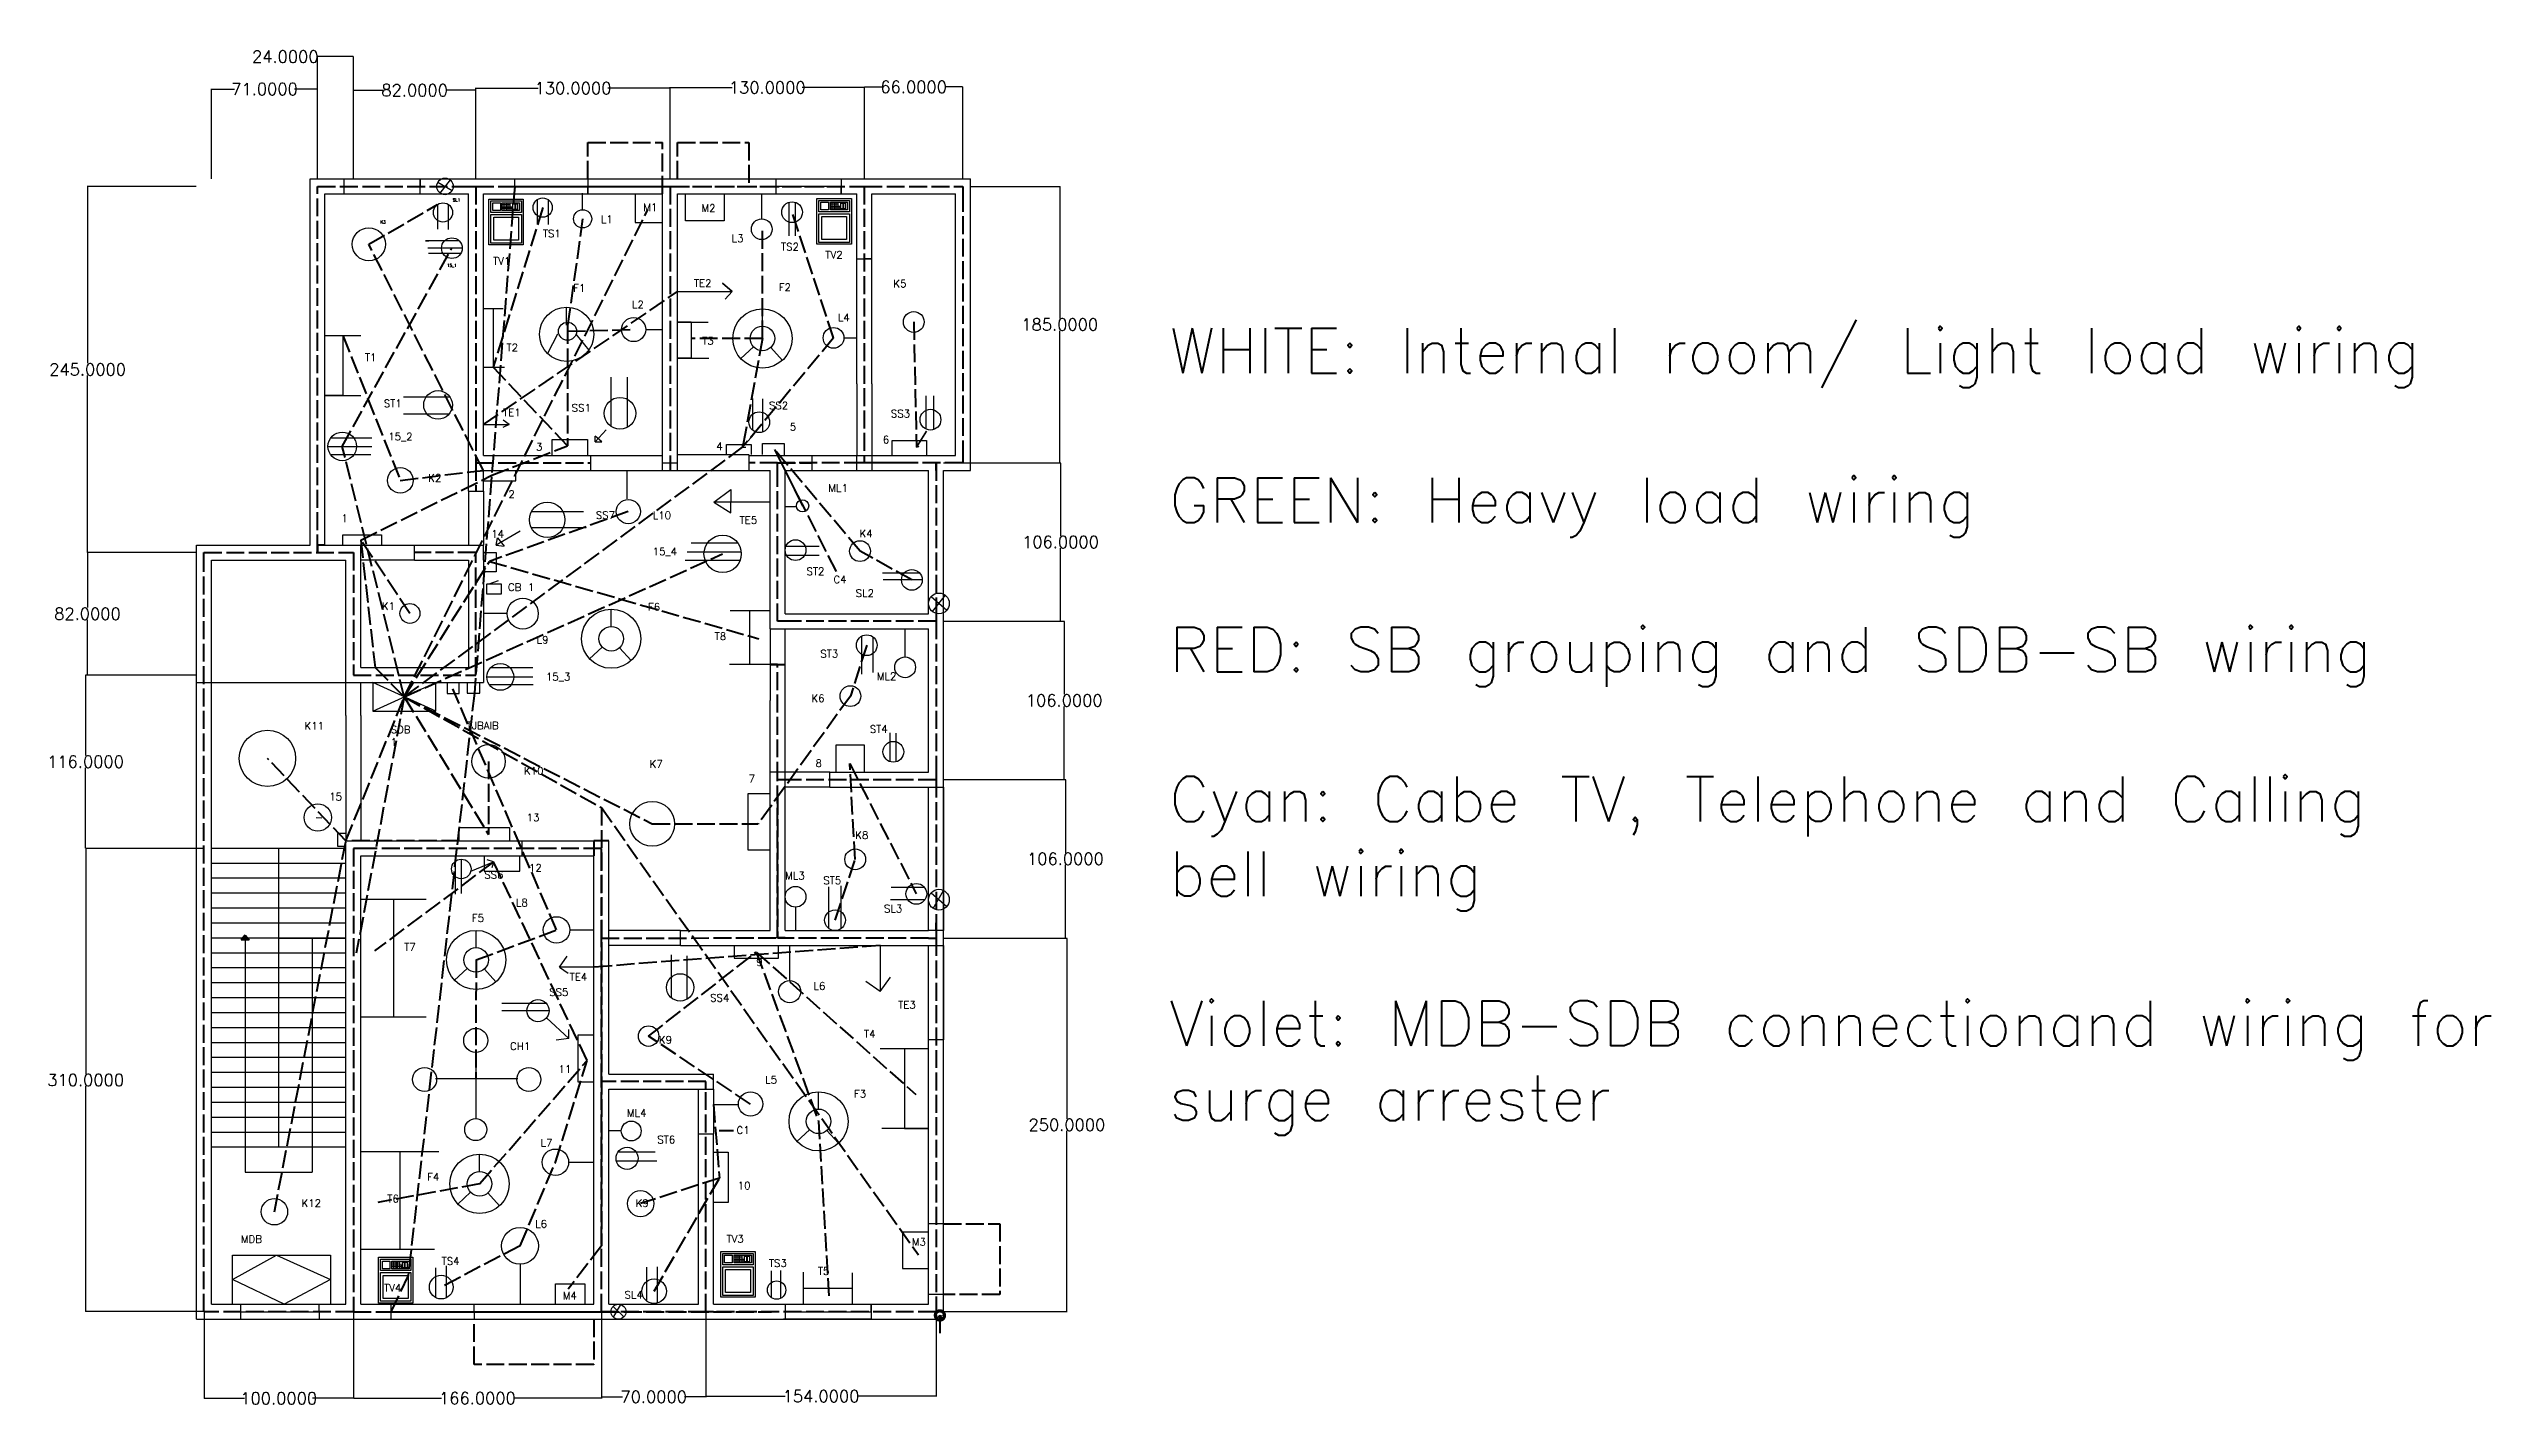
# Model space of a CAD drawing. Header units: inches. Extents: x -55 to 1579, y -35 to 873.
import ezdxf

# ---------------------------------------------------------------- set-up
doc = ezdxf.new("R2010")
doc.units = ezdxf.units.IN
doc.header["$MEASUREMENT"] = 0
doc.linetypes.add('ACAD_ISO02W100', pattern=[15, 12, -3])
doc.styles.get("Standard").update_dxf_attribs({"font": 'txt.shx', "height": 30})
doc.dimstyles.get("Standard").update_dxf_attribs({"dimtxt": 8, "dimasz": 0.18, "dimexe": 0.18, "dimexo": 0.0625, "dimgap": 0.09, "dimtad": 0, "dimtih": 1, "dimtoh": 1, "dimdec": 4, "dimzin": 0, "dimdsep": 46, "dimtxsty": 'Standard', "dimcen": 0.09, "dimadec": 0, "dimazin": 0, "dimtfac": 1, "dimtdec": 4, "dimtofl": 0, "dimtmove": 0, "dimatfit": 3, "dimfxl": 1, "dimtolj": 1, "dimtzin": 0, "dimarcsym": 0})

msp = doc.modelspace()

# ---------------------------------------------------------------- texts
at = {"attachment_point": 1}
for s, insert, char_height, width in [('SL1', (215.11429, 773.21905), 2, 8.0843442), ('M1', (342.56183, 769.77976), 5, 6.5617911), ('M2', (381.42782, 769.27509), 5, 12.1140699), ('K3', (166.59572, 758.42006), 2, 12.8295002), ('TS1', (275.32235, 752.22518), 5, 4.0380217), ('L1', (314.18834, 761.76439), 5, 11.6093206), ('L3', (401.71135, 749.00343), 5, 14.2588157), ('TS2', (434.7107, 743.40405), 5, 7.736398), ('TV2', (464.38915, 738.02447), 5, 8.2262396), ('15_1', (211.1126, 729.35169), 2, 12.3022663), ('TV1', (241.96413, 733.80587), 5, 2.5237647), ('F1', (295.6198, 715.78101), 5, 12.1140745), ('L2', (334.96417, 704.70507), 5, 14.6378393), ('TE2', (376.42253, 719.0328), 5, 8.6834352), ('F2', (433.20457, 716.31541), 5, 14.8858942), ('K5', (509.93568, 718.71903), 5, 19.7312428), ('L4', (472.81292, 695.98066), 5, 4.0315956), ('T2', (250.95652, 675.95817), 5, 8.580802), ('T3', (382.00474, 680.38694), 5, 9.6138059), ('T1', (156.18266, 669.35218), 5, 5.5522834), ('ST1', (168.80148, 638.56784), 5, 13.1235823), ('TE1', (248.67777, 632.51191), 5, 12.1140699), ('SS1', (294.61029, 635.53987), 5, 10.095059), ('SS2', (426.6592, 637.21247), 5, 4.2667239), ('5', (440.62302, 622.86337), 5, 14.1577647), ('SS3', (508.23898, 631.72144), 5, 11.4002728), ('15_2', (171.83, 616.36275), 5, 24.7329029), ('3', (270.75467, 609.44713), 5, 4.5524682), ('4', (391.36175, 609.87162), 5, 3.8788382), ('6', (502.87679, 614.32342), 5, 6.2234357), ('K2', (198.58192, 588.60638), 5, 9.5903098), ('2', (252.24006, 577.78216), 5, 2.0190109), ('ML1', (466.41308, 581.91124), 5, 5.3482048), ('1', (140.49142, 561.68419), 5, 5.5522834), ('SS7', (310.7527, 563.77789), 5, 4.3964677), ('L10', (348.85539, 563.65165), 5, 0.9769918), ('TE5', (406.98641, 560.47488), 5, 3.9079671), ('14', (240.72134, 551.19514), 5, 0.1764368), ('15_4', (348.85539, 539.47337), 5, 9.2814219), ('K4', (487.24293, 551.51645), 5, 7.3185948), ('ST2', (451.77588, 526.18746), 5, 9.5704745), ('CB 1', (251.92275, 515.53196), 5, 21.8220204), ('{\\C1;C4}', (469.78741, 520.78667), 5, 10.1334397), ('SL2', (484.70957, 511.55293), 5, 10.1334397), ('K1', (167.51017, 502.86955), 5, 5.4451078), ('F6', (345.67906, 502.37833), 5, 4.4607897), ('L9', (271.18453, 480.37611), 5, 2.4424795), ('T8', (390.28696, 482.75443), 5, 8.0294224), ('ST3', (461.04871, 471.05586), 5, 9.5515532), ('15_3', (277.38288, 455.66991), 5, 4.3964677), ('ML2', (498.85693, 455.93532), 5, 7.1636614), ('K6', (455.07899, 441.21269), 5, 3.5818284), ('K11', (115.72905, 422.74773), 5, 22.8766446), ('SDB 1', (173.49256, 420.31473), 5, 11.5980551), ('TJBAIB', (224.34557, 422.99072), 5, 9.2274419), ('ST4', (494.13143, 420.64124), 5, 5.721642), ('K10', (262.70836, 392.66286), 5, 3.5686327), ('K7', (346.81728, 397.30126), 5, 10.7058981), ('8', (457.82102, 397.75885), 5, 1.5404396), ('7', (413.0235, 387.40565), 5, 7.1372654), ('15', (132.30317, 375.42007), 5, 2.2270797), ('13', (264.49268, 361.44302), 5, 21.4117915), ('K8', (484.37966, 349.67884), 5, 12.3787911), ('12', (266.05324, 327.828), 5, 9.8494632), ('SS6', (236.08752, 323.11903), 5, 10.9963843), ('ML3', (437.47735, 322.52586), 5, 10.5841446), ('ST5', (463.04517, 319.40483), 5, 11.8378498), ('L8', (257.29816, 304.48538), 5, 6.2015125), ('SL3', (503.66171, 300.46086), 5, 16.232319), ('F5', (227.75592, 294.17357), 5, 8.3902857), ('T7', (182.52136, 274.84296), 5, 6.9311035), ('9', (418.15289, 264.73818), 5, 7.4357229), ('TE4', (293.23115, 254.8323), 5, 6.5663103), ('L6', (456.47546, 248.72569), 5, 17.7313388), ('SS5', (279.55679, 244.57049), 5, 6.2015171), ('SS4', (387.26605, 240.71944), 5, 6.8637424), ('TE3', (513.10135, 236.14445), 5, 5.1478103), ('K9', (352.94733, 212.69759), 5, 12.5835285), ('T4', (490.2222, 216.70071), 5, 10.8675917), ('CH1', (253.35116, 208.38937), 5, 6.8180168), ('11', (285.75831, 193.14377), 5, 5.1071282), ('L5', (424.09777, 185.97525), 5, 7.7369318), ('ML4', (331.57672, 163.76071), 5, 6.3701752), ('F3', (483.54998, 176.61119), 5, 14.252241), ('{\\C1;C1}', (404.90944, 152.31946), 5, 7.7369318), ('L7', (273.80521, 143.70743), 5, 9.8832783), ('ST6', (351.88681, 145.90352), 5, 10.8293038), ('F4', (197.83302, 120.98484), 5, 4.2206782), ('{\\C1;10}', (405.77346, 115.13414), 5, 4.4792748), ('K12', (113.75273, 103.40968), 5, 5.9404614), ('T6', (171.21029, 106.37746), 5, 8.3868212), ('K9', (337.41931, 103.43782), 5, 5.7331628), ('L6', (270.23387, 89.49783), 5, 7.7920159), ('MDB', (73.15958, 79.32219), 5, 9.9007705), ('TV3', (398.21444, 79.51992), 5, 5.9726572), ('M3', (522.29359, 77.47509), 5, 9.3236574), ('TS4', (207.55135, 64.66003), 5, 3.8960103), ('TS3', (426.59967, 63.25515), 5, 5.1762989), ('T5', (459.42579, 58.01407), 5, 8.4955357), ('TV4', (169.04275, 46.75023), 5, 6.0939332), ('M4', (288.65917, 41.47493), 5, 4.5687958), ('SL4', (329.98109, 42.00325), 5, 7.0071969)]:
    msp.add_mtext(s, dxfattribs=dict(at, insert=insert, char_height=char_height, width=width))
at = {"color": 255, "linetype": 'ACAD_ISO02W100', "lineweight": 100, "insert": (694.57195, 686.36982), "char_height": 30, "width": 961.6446241, "attachment_point": 1}
msp.add_mtext('WHITE: Internal room/ Light load wiring\\P\\P{\\C3;GREEN: Heavy load wiring\\P}\\P{\\C1;RED: SB grouping and SDB-SB wiring\\P}\\P{\\C4;Cyan: Cabe TV, Telephone and Calling bell wiring\\P}\\P{\\C202;Violet: MDB-SDB connectionand wiring for surge arrester}', dxfattribs=at)

# ---------------------------------------------------------------- blocks, each defined once
blk = doc.blocks.new('Microwave')
for p, q in [((18, 10), (22, 10)), ((22, 9), (18, 9)), ((18, 8), (22, 8)), ((22, 7), (18, 7)), ((20, 6), (18, 6)), ((19, 7), (19, 11)), ((19, 6), (19, 7)), ((20, 11), (20, 7)), ((20, 7), (20, 6)), ((21, 7), (21, 11))]:
    blk.add_line(p, q)
for points in [[(0, 0), (0, 18), (24, 18), (24, 0)], [(1, 1), (1, 17), (16, 17), (16, 1)], [(2.5, 2.5), (2.5, 15.5), (14.5, 15.5), (14.5, 2.5)], [(17, 1), (17, 17), (23, 17), (23, 1)], [(18, 12), (18, 16), (22, 16), (22, 12)], [(18, 2), (18, 11), (22, 11), (22, 2)], [(18.5, 4.5), (18.5, 5.5), (21.5, 5.5), (21.5, 4.5)], [(18.5, 3), (18.5, 4), (21.5, 4), (21.5, 3)]]:
    blk.add_lwpolyline(points, close=True)
blk = doc.blocks.new('*D36')
at = {"color": 0, "lineweight": -2}
for p, q in [((148.5, 28.2), (148.5, -29.8)), ((314.5, 28.2), (314.5, -29.8)), ((148.7, -29.6), (207.4, -29.6)), ((314.3, -29.6), (255.6, -29.6))]:
    blk.add_line(p, q, dxfattribs=at)
at = {"color": 0, "lineweight": 100}
for points in [[(148.7, -29.6), (148.7, -29.7), (148.5, -29.6)], [(314.3, -29.6), (314.3, -29.7), (314.5, -29.6)]]:
    blk.add_solid(points, dxfattribs=at)
at = {"layer": 'Defpoints', "color": 0, "lineweight": 100}
for p in [(148.5, 28.3), (314.5, 28.3), (148.5, -29.6)]:
    blk.add_point(p, dxfattribs=at)
at = {"color": 0, "lineweight": 100, "insert": (231.5, -29.6), "char_height": 8, "attachment_point": 5}
blk.add_mtext('\\A1;166.0000', dxfattribs=at)
blk = doc.blocks.new('*D37')
at = {"color": 0, "lineweight": -2}
for p, q in [((48.5, 28.2), (48.5, -29.9)), ((148.5, 28.1), (148.5, -29.9)), ((48.7, -29.7), (75.7, -29.7)), ((148.3, -29.7), (121.2, -29.7))]:
    blk.add_line(p, q, dxfattribs=at)
at = {"color": 0, "lineweight": 100}
for points in [[(48.7, -29.6), (48.7, -29.7), (48.5, -29.7)], [(148.3, -29.6), (148.3, -29.7), (148.5, -29.7)]]:
    blk.add_solid(points, dxfattribs=at)
at = {"layer": 'Defpoints', "color": 0, "lineweight": 100}
for p in [(48.5, 28.3), (148.5, 28.2), (48.5, -29.7)]:
    blk.add_point(p, dxfattribs=at)
at = {"color": 0, "lineweight": 100, "insert": (98.5, -29.7), "char_height": 8, "attachment_point": 5}
blk.add_mtext('\\A1;100.0000', dxfattribs=at)
blk = doc.blocks.new('*D38')
at = {"color": 0, "lineweight": -2}
for p, q in [((314.5, 28.1), (314.5, -28.9)), ((384.5, 28.2), (384.5, -28.9)), ((314.7, -28.7), (328.7, -28.7)), ((384.3, -28.7), (370.2, -28.7))]:
    blk.add_line(p, q, dxfattribs=at)
at = {"color": 0, "lineweight": 100}
for points in [[(314.7, -28.7), (314.7, -28.7), (314.5, -28.7)], [(384.3, -28.7), (384.3, -28.7), (384.5, -28.7)]]:
    blk.add_solid(points, dxfattribs=at)
at = {"layer": 'Defpoints', "color": 0, "lineweight": 100}
for p in [(314.5, 28.2), (384.5, 28.3), (384.5, -28.7)]:
    blk.add_point(p, dxfattribs=at)
at = {"color": 0, "lineweight": 100, "insert": (349.5, -28.7), "char_height": 8, "attachment_point": 5}
blk.add_mtext('\\A1;70.0000', dxfattribs=at)
blk = doc.blocks.new('*D39')
at = {"color": 0, "lineweight": -2}
for p, q in [((384.5, 28.1), (384.5, -28.5)), ((538.5, 28.2), (538.5, -28.5)), ((384.7, -28.3), (437.4, -28.3)), ((538.3, -28.3), (485.6, -28.3))]:
    blk.add_line(p, q, dxfattribs=at)
at = {"color": 0, "lineweight": 100}
for points in [[(384.7, -28.3), (384.7, -28.3), (384.5, -28.3)], [(538.3, -28.3), (538.3, -28.3), (538.5, -28.3)]]:
    blk.add_solid(points, dxfattribs=at)
at = {"layer": 'Defpoints', "color": 0, "lineweight": 100}
for p in [(384.5, 28.2), (538.5, 28.3), (384.5, -28.3)]:
    blk.add_point(p, dxfattribs=at)
at = {"color": 0, "lineweight": 100, "insert": (461.5, -28.3), "char_height": 8, "attachment_point": 5}
blk.add_mtext('\\A1;154.0000', dxfattribs=at)
blk = doc.blocks.new('*D40')
at = {"color": 0, "lineweight": -2}
for p, q in [((543.5, 278.3), (626.3, 278.3)), ((626.1, 278.1), (626.1, 157.4)), ((626.1, 28.4), (626.1, 149.2)), ((543.5, 28.3), (626.3, 28.3))]:
    blk.add_line(p, q, dxfattribs=at)
at = {"color": 0, "lineweight": 100}
for points in [[(626.1, 278.1), (626.1, 278.1), (626.1, 278.3)], [(626.1, 28.4), (626.1, 28.4), (626.1, 28.3)]]:
    blk.add_solid(points, dxfattribs=at)
at = {"layer": 'Defpoints', "color": 0, "lineweight": 100}
for p in [(543.5, 278.3), (543.5, 28.3), (626.1, 28.3)]:
    blk.add_point(p, dxfattribs=at)
at = {"color": 0, "lineweight": 100, "insert": (626.1, 153.3), "char_height": 8, "attachment_point": 5}
blk.add_mtext('\\A1;250.0000', dxfattribs=at)
blk = doc.blocks.new('*D41')
at = {"color": 0, "lineweight": -2}
for p, q in [((543.7, 384.3), (625.3, 384.3)), ((625.1, 384.1), (625.1, 335.4)), ((625.1, 278.4), (625.1, 327.2)), ((543.6, 278.3), (625.3, 278.3))]:
    blk.add_line(p, q, dxfattribs=at)
at = {"color": 0, "lineweight": 100}
for points in [[(625.1, 384.1), (625.1, 384.1), (625.1, 384.3)], [(625.1, 278.4), (625.1, 278.4), (625.1, 278.3)]]:
    blk.add_solid(points, dxfattribs=at)
at = {"layer": 'Defpoints', "color": 0, "lineweight": 100}
for p in [(543.6, 384.3), (543.5, 278.3), (625.1, 278.3)]:
    blk.add_point(p, dxfattribs=at)
at = {"color": 0, "lineweight": 100, "insert": (625.1, 331.3), "char_height": 8, "attachment_point": 5}
blk.add_mtext('\\A1;106.0000', dxfattribs=at)
blk = doc.blocks.new('*D42')
at = {"color": 0, "lineweight": -2}
for p, q in [((543.7, 490.3), (624.5, 490.3)), ((624.3, 490.1), (624.3, 441.4)), ((624.3, 384.4), (624.3, 433.2)), ((543.7, 384.3), (624.5, 384.3))]:
    blk.add_line(p, q, dxfattribs=at)
at = {"color": 0, "lineweight": 100}
for points in [[(624.3, 490.1), (624.4, 490.1), (624.3, 490.3)], [(624.3, 384.4), (624.4, 384.4), (624.3, 384.3)]]:
    blk.add_solid(points, dxfattribs=at)
at = {"layer": 'Defpoints', "color": 0, "lineweight": 100}
for p in [(543.7, 490.3), (624.3, 490.3), (543.7, 384.3)]:
    blk.add_point(p, dxfattribs=at)
at = {"color": 0, "lineweight": 100, "insert": (624.3, 437.3), "char_height": 8, "attachment_point": 5}
blk.add_mtext('\\A1;106.0000', dxfattribs=at)
blk = doc.blocks.new('*D43')
at = {"color": 0, "lineweight": -2}
for p, q in [((543.5, 596.3), (622, 596.3)), ((621.8, 596.1), (621.8, 547.4)), ((621.8, 490.4), (621.8, 539.2)), ((543.8, 490.3), (622, 490.3))]:
    blk.add_line(p, q, dxfattribs=at)
at = {"color": 0, "lineweight": 100}
for points in [[(621.8, 596.1), (621.8, 596.1), (621.8, 596.3)], [(621.8, 490.4), (621.8, 490.4), (621.8, 490.3)]]:
    blk.add_solid(points, dxfattribs=at)
at = {"layer": 'Defpoints', "color": 0, "lineweight": 100}
for p in [(543.5, 596.3), (543.7, 490.3), (621.8, 490.3)]:
    blk.add_point(p, dxfattribs=at)
at = {"color": 0, "lineweight": 100, "insert": (621.8, 543.3), "char_height": 8, "attachment_point": 5}
blk.add_mtext('\\A1;106.0000', dxfattribs=at)
blk = doc.blocks.new('*D44')
at = {"color": 0, "lineweight": -2}
for p, q in [((561.5, 781.3), (621.5, 781.3)), ((621.3, 781.1), (621.3, 692.9)), ((621.3, 596.4), (621.3, 684.7)), ((561.5, 596.3), (621.5, 596.3))]:
    blk.add_line(p, q, dxfattribs=at)
at = {"color": 0, "lineweight": 100}
for points in [[(621.2, 781.1), (621.3, 781.1), (621.3, 781.3)], [(621.2, 596.4), (621.3, 596.4), (621.3, 596.3)]]:
    blk.add_solid(points, dxfattribs=at)
at = {"layer": 'Defpoints', "color": 0, "lineweight": 100}
for p in [(561.5, 781.3), (621.3, 781.3), (561.5, 596.3)]:
    blk.add_point(p, dxfattribs=at)
at = {"color": 0, "lineweight": 100, "insert": (621.3, 688.8), "char_height": 8, "attachment_point": 5}
blk.add_mtext('\\A1;185.0000', dxfattribs=at)
blk = doc.blocks.new('*D45')
at = {"color": 0, "lineweight": -2}
for p, q in [((490.5, 786.5), (490.5, 848)), ((490.7, 847.8), (502.1, 847.8)), ((556.3, 847.8), (544.9, 847.8)), ((556.5, 786.3), (556.5, 848))]:
    blk.add_line(p, q, dxfattribs=at)
at = {"color": 0, "lineweight": 100}
for points in [[(490.7, 847.8), (490.7, 847.8), (490.5, 847.8)], [(556.3, 847.8), (556.3, 847.8), (556.5, 847.8)]]:
    blk.add_solid(points, dxfattribs=at)
at = {"layer": 'Defpoints', "color": 0, "lineweight": 100}
for p in [(490.5, 847.8), (490.5, 786.5), (556.5, 786.3)]:
    blk.add_point(p, dxfattribs=at)
at = {"color": 0, "lineweight": 100, "insert": (523.5, 847.8), "char_height": 8, "attachment_point": 5}
blk.add_mtext('\\A1;66.0000', dxfattribs=at)
blk = doc.blocks.new('*D46')
at = {"color": 0, "lineweight": -2}
for p, q in [((360.5, 786.5), (360.5, 847.7)), ((360.7, 847.5), (402.1, 847.5)), ((490.3, 847.5), (448.9, 847.5)), ((490.5, 786.6), (490.5, 847.7))]:
    blk.add_line(p, q, dxfattribs=at)
at = {"color": 0, "lineweight": 100}
for points in [[(360.7, 847.5), (360.7, 847.5), (360.5, 847.5)], [(490.3, 847.5), (490.3, 847.5), (490.5, 847.5)]]:
    blk.add_solid(points, dxfattribs=at)
at = {"layer": 'Defpoints', "color": 0, "lineweight": 100}
for p in [(360.5, 847.5), (360.5, 786.4), (490.5, 786.5)]:
    blk.add_point(p, dxfattribs=at)
at = {"color": 0, "lineweight": 100, "insert": (425.5, 847.5), "char_height": 8, "attachment_point": 5}
blk.add_mtext('\\A1;130.0000', dxfattribs=at)
blk = doc.blocks.new('*D47')
at = {"color": 0, "lineweight": -2}
for p, q in [((230.5, 786.5), (230.5, 847.2)), ((230.7, 847), (272.1, 847)), ((360.3, 847), (318.9, 847)), ((360.5, 786.5), (360.5, 847.2))]:
    blk.add_line(p, q, dxfattribs=at)
at = {"color": 0, "lineweight": 100}
for points in [[(230.7, 847.1), (230.7, 847), (230.5, 847)], [(360.3, 847.1), (360.3, 847), (360.5, 847)]]:
    blk.add_solid(points, dxfattribs=at)
at = {"layer": 'Defpoints', "color": 0, "lineweight": 100}
for p in [(230.5, 847), (230.5, 786.5), (360.5, 786.5)]:
    blk.add_point(p, dxfattribs=at)
at = {"color": 0, "lineweight": 100, "insert": (295.5, 847), "char_height": 8, "attachment_point": 5}
blk.add_mtext('\\A1;130.0000', dxfattribs=at)
blk = doc.blocks.new('*D48')
at = {"color": 0, "lineweight": -2}
for p, q in [((148.5, 786.3), (148.5, 845.8)), ((148.7, 845.6), (168.1, 845.6)), ((230.3, 845.6), (210.9, 845.6)), ((230.5, 786.6), (230.5, 845.8))]:
    blk.add_line(p, q, dxfattribs=at)
at = {"color": 0, "lineweight": 100}
for points in [[(148.7, 845.6), (148.7, 845.6), (148.5, 845.6)], [(230.3, 845.6), (230.3, 845.6), (230.5, 845.6)]]:
    blk.add_solid(points, dxfattribs=at)
at = {"layer": 'Defpoints', "color": 0, "lineweight": 100}
for p in [(230.5, 845.6), (148.5, 786.3), (230.5, 786.5)]:
    blk.add_point(p, dxfattribs=at)
at = {"color": 0, "lineweight": 100, "insert": (189.5, 845.6), "char_height": 8, "attachment_point": 5}
blk.add_mtext('\\A1;82.0000', dxfattribs=at)
blk = doc.blocks.new('*D49')
at = {"color": 0, "lineweight": -2}
for p, q in [((48.4, 338.3), (-30.9, 338.3)), ((-30.7, 338.1), (-30.7, 187.4)), ((-30.7, 28.4), (-30.7, 179.2)), ((48.4, 28.3), (-30.9, 28.3))]:
    blk.add_line(p, q, dxfattribs=at)
at = {"color": 0, "lineweight": 100}
for points in [[(-30.7, 338.1), (-30.6, 338.1), (-30.7, 338.3)], [(-30.7, 28.4), (-30.6, 28.4), (-30.7, 28.3)]]:
    blk.add_solid(points, dxfattribs=at)
at = {"layer": 'Defpoints', "color": 0, "lineweight": 100}
for p in [(-30.7, 338.3), (48.5, 338.3), (48.5, 28.3)]:
    blk.add_point(p, dxfattribs=at)
at = {"color": 0, "lineweight": 100, "insert": (-30.7, 183.3), "char_height": 8, "attachment_point": 5}
blk.add_mtext('\\A1;310.0000', dxfattribs=at)
blk = doc.blocks.new('*D50')
at = {"color": 0, "lineweight": -2}
for p, q in [((43.4, 454.3), (-30.9, 454.3)), ((-30.8, 454.1), (-30.8, 400.4)), ((-30.8, 338.4), (-30.8, 392.2)), ((43.4, 338.3), (-30.9, 338.3))]:
    blk.add_line(p, q, dxfattribs=at)
at = {"color": 0, "lineweight": 100}
for points in [[(-30.8, 454.1), (-30.7, 454.1), (-30.8, 454.3)], [(-30.8, 338.4), (-30.7, 338.4), (-30.8, 338.3)]]:
    blk.add_solid(points, dxfattribs=at)
at = {"layer": 'Defpoints', "color": 0, "lineweight": 100}
for p in [(-30.8, 454.3), (43.5, 454.3), (43.5, 338.3)]:
    blk.add_point(p, dxfattribs=at)
at = {"color": 0, "lineweight": 100, "insert": (-30.8, 396.3), "char_height": 8, "attachment_point": 5}
blk.add_mtext('\\A1;116.0000', dxfattribs=at)
blk = doc.blocks.new('*D51')
at = {"color": 0, "lineweight": -2}
for p, q in [((43.4, 536.3), (-29.7, 536.3)), ((-29.5, 536.1), (-29.5, 499.4)), ((-29.5, 454.4), (-29.5, 491.2)), ((43.4, 454.3), (-29.7, 454.3))]:
    blk.add_line(p, q, dxfattribs=at)
at = {"color": 0, "lineweight": 100}
for points in [[(-29.6, 536.1), (-29.5, 536.1), (-29.5, 536.3)], [(-29.6, 454.4), (-29.5, 454.4), (-29.5, 454.3)]]:
    blk.add_solid(points, dxfattribs=at)
at = {"layer": 'Defpoints', "color": 0, "lineweight": 100}
for p in [(-29.5, 536.3), (43.4, 536.3), (43.4, 454.3)]:
    blk.add_point(p, dxfattribs=at)
at = {"color": 0, "lineweight": 100, "insert": (-29.5, 495.3), "char_height": 8, "attachment_point": 5}
blk.add_mtext('\\A1;82.0000', dxfattribs=at)
blk = doc.blocks.new('*D52')
at = {"color": 0, "lineweight": -2}
for p, q in [((43.3, 781.3), (-29.6, 781.3)), ((-29.4, 781.1), (-29.4, 662.9)), ((-29.4, 536.4), (-29.4, 654.7)), ((43.3, 536.3), (-29.6, 536.3))]:
    blk.add_line(p, q, dxfattribs=at)
at = {"color": 0, "lineweight": 100}
for points in [[(-29.5, 781.1), (-29.4, 781.1), (-29.4, 781.3)], [(-29.5, 536.4), (-29.4, 536.4), (-29.4, 536.3)]]:
    blk.add_solid(points, dxfattribs=at)
at = {"layer": 'Defpoints', "color": 0, "lineweight": 100}
for p in [(-29.4, 781.3), (43.4, 781.3), (43.4, 536.3)]:
    blk.add_point(p, dxfattribs=at)
at = {"color": 0, "lineweight": 100, "insert": (-29.4, 658.8), "char_height": 8, "attachment_point": 5}
blk.add_mtext('\\A1;245.0000', dxfattribs=at)
blk = doc.blocks.new('*D53')
at = {"color": 0, "lineweight": -2}
for p, q in [((53.5, 786.3), (53.5, 846.6)), ((53.7, 846.4), (68.9, 846.4)), ((124.3, 846.4), (109.1, 846.4)), ((124.5, 786.3), (124.5, 846.6))]:
    blk.add_line(p, q, dxfattribs=at)
at = {"color": 0, "lineweight": 100}
for points in [[(53.7, 846.4), (53.7, 846.4), (53.5, 846.4)], [(124.3, 846.4), (124.3, 846.4), (124.5, 846.4)]]:
    blk.add_solid(points, dxfattribs=at)
at = {"layer": 'Defpoints', "color": 0, "lineweight": 100}
for p in [(53.5, 846.4), (53.5, 786.3), (124.5, 786.3)]:
    blk.add_point(p, dxfattribs=at)
at = {"color": 0, "lineweight": 100, "insert": (89, 846.4), "char_height": 8, "attachment_point": 5}
blk.add_mtext('\\A1;71.0000', dxfattribs=at)
blk = doc.blocks.new('*D54')
at = {"color": 0, "lineweight": -2}
for p, q in [((124.5, 868.1), (124.3, 868.1)), ((124.5, 786.4), (124.5, 868.2)), ((148.3, 868.1), (124.7, 868.1)), ((148.5, 786.4), (148.5, 868.2))]:
    blk.add_line(p, q, dxfattribs=at)
at = {"color": 0, "lineweight": 100}
for points in [[(124.7, 868.1), (124.7, 868), (124.5, 868.1)], [(148.3, 868.1), (148.3, 868), (148.5, 868.1)]]:
    blk.add_solid(points, dxfattribs=at)
at = {"layer": 'Defpoints', "color": 0, "lineweight": 100}
for p in [(124.5, 868.1), (124.5, 786.3), (148.5, 786.3)]:
    blk.add_point(p, dxfattribs=at)
at = {"color": 0, "lineweight": 100, "insert": (102.9, 868.1), "char_height": 8, "attachment_point": 5}
blk.add_mtext('\\A1;24.0000', dxfattribs=at)

# ---------------------------------------------------------------- dimensions: what is measured, and where the dimension line sits
at = {"lineweight": 100}
for base, p1, p2, picture, middle in [((124.47735, 868.05443), (148.47735, 786.32918), (124.47735, 786.32918), '*D54', (102.87401, 868.05443)), ((53.47735, 846.3835), (124.47735, 786.26668), (53.47735, 786.26668), '*D53', (88.97735, 846.3835)), ((230.47735, 845.59644), (148.47735, 786.26668), (230.47735, 786.51668), '*D48', (189.47735, 845.59644)), ((230.47735, 847.02222), (360.47735, 786.45418), (230.47735, 786.45418), '*D47', (295.47735, 847.02222)), ((360.47735, 847.48997), (490.47735, 786.51668), (360.47735, 786.39168), '*D46', (425.47735, 847.48997)), ((490.47735, 847.81489), (556.47735, 786.26668), (490.47735, 786.45418), '*D45', (523.47735, 847.81489)), ((48.47735, -29.67573), (148.47735, 28.20418), (48.47735, 28.26668), '*D37', (98.47735, -29.67573)), ((148.47735, -29.64792), (314.47735, 28.26668), (148.47735, 28.26668), '*D36', (231.47735, -29.64792)), ((384.47735, -28.69155), (314.47735, 28.20418), (384.47735, 28.26668), '*D38', (349.47735, -28.69155)), ((384.47735, -28.30494), (538.47735, 28.26668), (384.47735, 28.20418), '*D39', (461.47735, -28.30494))]:
    dim = msp.add_linear_dim(base=base, p1=p1, p2=p2, dimstyle='Standard', dxfattribs=at)
    dim.commit()
    dim.dimension.update_dxf_attribs({"geometry": picture, "text_midpoint": middle})
for base, p1, p2, picture, middle in [((-29.4467, 781.26668), (43.35235, 536.26668), (43.35235, 781.26668), '*D52', (-29.4467, 658.76668)), ((621.27235, 781.26668), (561.47735, 596.26668), (561.47735, 781.26668), '*D44', (621.27235, 688.76668)), ((621.80231, 490.26668), (543.47735, 596.26668), (543.72735, 490.26668), '*D43', (621.80231, 543.26668)), ((-29.54656, 536.26668), (43.41485, 454.26668), (43.41485, 536.26668), '*D51', (-29.54656, 495.26668)), ((624.33243, 490.26668), (543.66485, 384.26668), (543.66485, 490.26668), '*D42', (624.33243, 437.26668)), ((-30.76034, 454.26668), (43.47735, 338.26668), (43.47735, 454.26668), '*D50', (-30.76034, 396.26668)), ((625.09246, 278.26668), (543.60235, 384.26668), (543.53985, 278.26668), '*D41', (625.09246, 331.26668)), ((-30.67046, 338.26668), (48.47735, 28.26668), (48.47735, 338.26668), '*D49', (-30.67046, 183.26668)), ((626.09696, 28.26668), (543.47735, 278.26668), (543.47735, 28.26668), '*D40', (626.09696, 153.26668))]:
    dim = msp.add_linear_dim(base=base, p1=p1, p2=p2, angle=90, dimstyle='Standard', dxfattribs=at)
    dim.commit()
    dim.dimension.update_dxf_attribs({"geometry": picture, "text_midpoint": middle})

# ---------------------------------------------------------------- linework, layer by layer
at = {"linetype": 'ACAD_ISO02W100', "lineweight": 100}
for p, q in [((305.45305, 786.26668), (305.45305, 810.65732)), ((305.45305, 810.65732), (355.47735, 810.65732)), ((355.47735, 776.26668), (355.47735, 810.65732)), ((365.47735, 786.26668), (365.47735, 810.65732)), ((365.47735, 810.65732), (413.14971, 810.65732)), ((413.14971, 810.65732), (413.14971, 781.26668)), ((124.47735, 776.26668), (124.47735, 781.26668)), ((124.47735, 781.26668), (225.47735, 781.26668)), ((124.47735, 781.26668), (148.47735, 781.26668)), ((124.47735, 536.26668), (124.47735, 776.26668)), ((158.83172, 742.52805), (204.79868, 769.14875)), ((225.47735, 781.26668), (230.47735, 781.26668)), ((230.47735, 781.26668), (230.47735, 601.26668)), ((230.47735, 781.26668), (355.47735, 781.26668)), ((355.47735, 781.26668), (360.47735, 781.26668)), ((360.47735, 781.26668), (360.47735, 591.26668)), ((360.47735, 781.26668), (485.47735, 781.26668)), ((485.47735, 781.26668), (490.47735, 781.26668)), ((490.47735, 781.26668), (490.47735, 596.26668)), ((490.47735, 781.26668), (551.47735, 781.26668)), ((551.47735, 781.26668), (556.47735, 781.26668)), ((556.47735, 781.26668), (556.47735, 776.26668)), ((556.47735, 776.26668), (556.47735, 601.26668)), ((275.20442, 767.08237), (242.07756, 660.26827)), ((301.95161, 759.56415), (291.81145, 687.87199)), ((422.29186, 679.5192), (422.29186, 752.5856)), ((469.86094, 679.89403), (442.11313, 763.98884)), ((235.47735, 591.26668), (158.83172, 742.52805)), ((291.81145, 687.87199), (291.81145, 607.64722)), ((523.56428, 690.54569), (525.43572, 606.76294)), ((141.44471, 681.49383), (179.90605, 584.56909)), ((291.81145, 684.36709), (336.06801, 685.45945)), ((422.29186, 679.5192), (374.5618, 679.5192)), ((469.86094, 679.89403), (409.04525, 606.72145)), ((422.29186, 679.5192), (409.04525, 606.72145)), ((242.07756, 660.26827), (291.81145, 607.64722)), ((487.59303, 537.21958), (430.35364, 605.20235)), ((430.35364, 605.20235), (449.17173, 567.50406)), ((179.90605, 584.56909), (235.47735, 591.26668)), ((230.47735, 601.26668), (230.47735, 596.26668)), ((230.47735, 596.26668), (307.47735, 596.26668)), ((230.47735, 596.26668), (230.47735, 577.26668)), ((432.47735, 596.26668), (413.47735, 596.26668)), ((432.47735, 591.26668), (432.47735, 596.26668)), ((432.47735, 596.26668), (455.47735, 596.26668)), ((432.47735, 490.26668), (432.47735, 591.26668)), ((556.47735, 596.26668), (485.47735, 596.26668)), ((538.47735, 591.26668), (538.47735, 596.26668)), ((538.47735, 596.26668), (538.47735, 495.26668)), ((556.47735, 601.26668), (556.47735, 596.26668)), ((332.4958, 563.65165), (239.53871, 530.37265)), ((129.47735, 541.26668), (124.47735, 541.26668)), ((124.47735, 541.26668), (124.47735, 536.26668)), ((186.34035, 495.51323), (153.47735, 544.61049)), ((153.47735, 541.26668), (153.47735, 541.26668)), ((153.47735, 541.26668), (153.47735, 541.26668)), ((48.47735, 531.26668), (48.47735, 536.26668)), ((48.47735, 536.26668), (143.47735, 536.26668)), ((48.47735, 28.26668), (48.47735, 531.26668)), ((143.47735, 536.26668), (148.47735, 536.26668)), ((148.47735, 536.26668), (148.47735, 459.26668)), ((230.47735, 536.26668), (189.47735, 536.26668)), ((230.47735, 531.26668), (230.47735, 536.26668)), ((230.47735, 454.26668), (230.47735, 531.26668)), ((239.53871, 530.37265), (419.80831, 478.58721)), ((522.29735, 517.9429), (487.59303, 537.21958)), ((538.47735, 495.26668), (538.47735, 490.26668)), ((437.47735, 490.26668), (432.47735, 490.26668)), ((538.47735, 490.26668), (437.47735, 490.26668)), ((492.09174, 474.24912), (481.1663, 440.19366)), ((538.47735, 490.26668), (538.47735, 389.26668)), ((148.47735, 459.26668), (148.47735, 454.26668)), ((432.47735, 461.26668), (427.47735, 461.26668)), ((427.47735, 461.26668), (437.47735, 461.26668)), ((432.47735, 384.26668), (432.47735, 461.26668)), ((432.47735, 461.26668), (432.47735, 461.26668)), ((148.47735, 454.26668), (225.47735, 454.26668)), ((225.47735, 454.26668), (230.47735, 454.26668)), ((481.1663, 440.19366), (419.41803, 354.71052)), ((143.47735, 343.26668), (90.97039, 398.54209)), ((238.9928, 396.51703), (238.9928, 347.50505)), ((484.37966, 330.95919), (480.73311, 395.12424)), ((480.73311, 395.12424), (525.27116, 307.86646)), ((437.47735, 384.26668), (432.47735, 384.26668)), ((432.47735, 278.37794), (432.47735, 384.26668)), ((538.47735, 384.26668), (437.47735, 384.26668)), ((538.47735, 389.26668), (538.47735, 384.26668)), ((538.47735, 384.26668), (538.47735, 283.37794)), ((348.52823, 354.71052), (419.41803, 354.71052)), ((95.60132, 95.16054), (143.47735, 343.26668)), ((153.47735, 338.26668), (148.47735, 338.26668)), ((148.47735, 338.26668), (148.47735, 33.26668)), ((314.47735, 338.26668), (153.47735, 338.26668)), ((242.34157, 329.28692), (162.58632, 269.66353)), ((314.47735, 333.26668), (314.47735, 338.26668)), ((314.47735, 278.26668), (314.47735, 333.26668)), ((470.88354, 290.21737), (484.37966, 330.95919)), ((230.61435, 263.64581), (284.49376, 283.70255)), ((314.47735, 278.26668), (432.47735, 278.37794)), ((314.47735, 182.26668), (314.47735, 278.26668)), ((437.47735, 278.37794), (432.47735, 278.37794)), ((533.47735, 278.26668), (432.47735, 278.26668)), ((538.47735, 283.37794), (538.47735, 288.37794)), ((538.47735, 283.37794), (538.47735, 278.37794)), ((538.47735, 278.37794), (538.47735, 33.26668)), ((230.61435, 263.64581), (230.37434, 184.35058)), ((346.08358, 212.69759), (418.15289, 268.95243)), ((418.15289, 268.95243), (459.86964, 155.62998)), ((418.15289, 268.95243), (524.96718, 173.54029)), ((414.32481, 167.24714), (346.08358, 212.69759)), ((232.95803, 113.82181), (304.87245, 196.33361)), ((283.68849, 128.27191), (304.87245, 196.33361)), ((319.47735, 182.26668), (314.47735, 182.26668)), ((314.47735, 28.26668), (314.47735, 182.26668)), ((384.47735, 182.26668), (319.47735, 182.26668)), ((384.47735, 177.26668), (384.47735, 182.26668)), ((384.47735, 28.26668), (384.47735, 177.26668)), ((459.86964, 155.62998), (466.67456, 38.93256)), ((260.03191, 72.30542), (283.68849, 128.27191)), ((393.54978, 117.68895), (340.75363, 100.58276)), ((349.76143, 41.94058), (393.54978, 117.68895)), ((232.95803, 113.82181), (164.86408, 101.37746)), ((543.47735, 87.13632), (581.19516, 87.13632)), ((581.19516, 87.13632), (581.19516, 39.81265)), ((260.03191, 72.30542), (207.27584, 44.72592)), ((148.47735, 33.26668), (148.47735, 28.26668)), ((538.47735, 33.26668), (538.47735, 28.26668)), ((581.19516, 39.81265), (543.47735, 39.81265)), ((53.47735, 28.26668), (48.47735, 28.26668)), ((148.47735, 28.26668), (53.47735, 28.26668)), ((148.47735, 28.26668), (314.47735, 28.26668)), ((229.38528, -7.00033), (229.38528, 23.26668)), ((309.47735, 23.26668), (309.47735, -7.00033)), ((319.47735, 28.26668), (314.47735, 28.26668)), ((384.47735, 28.26668), (319.47735, 28.26668)), ((389.47735, 28.26668), (384.47735, 28.26668)), ((538.47735, 28.26668), (389.47735, 28.26668)), ((309.47735, -7.00033), (229.38528, -7.00033))]:
    msp.add_line(p, q, dxfattribs=at)
for p, q in [((119.47735, 786.26668), (543.47735, 786.26668)), ((119.47735, 541.26668), (119.47735, 786.26668)), ((142.05068, 786.26668), (142.05068, 776.26668)), ((193.13789, 776.26668), (193.13789, 786.26668)), ((193.13789, 786.26668), (193.13789, 781.26668)), ((213.17846, 785.6818), (206.4451, 776.85156)), ((256.49448, 776.26668), (256.49448, 786.26668)), ((256.49448, 786.26668), (305.45305, 786.26668)), ((305.45305, 786.26668), (305.45305, 776.26668)), ((431.5828, 776.26668), (431.5828, 786.26668)), ((431.5828, 786.26668), (475.06775, 786.26668)), ((475.06775, 786.26668), (475.06775, 776.26668)), ((543.47735, 786.26668), (561.47735, 786.26668)), ((561.47735, 591.26668), (561.47735, 786.26668)), ((119.47735, 541.26668), (119.47735, 776.26668)), ((129.47735, 776.26668), (225.47735, 776.26668)), ((129.47735, 541.26668), (129.47735, 776.26668)), ((142.05068, 776.26668), (193.13789, 776.26668)), ((204.79868, 769.14875), (204.79868, 752.67445)), ((204.97882, 783.99987), (214.64474, 778.53348)), ((212.02483, 769.20357), (212.02483, 752.49886)), ((225.47735, 577.26668), (225.47735, 776.26668)), ((235.47735, 776.26668), (355.47735, 776.26668)), ((235.47735, 601.26668), (235.47735, 776.26668)), ((305.45305, 781.26668), (256.49448, 781.26668)), ((271.55092, 772.38379), (271.55092, 755.90949)), ((278.77707, 772.43861), (278.77707, 755.73389)), ((301.95161, 765.62009), (301.95161, 776.64896)), ((305.45305, 776.26668), (305.45305, 781.26668)), ((337.00955, 776.26668), (337.00955, 757.16323)), ((355.47735, 591.26668), (355.47735, 776.26668)), ((365.47735, 776.26668), (485.47735, 776.26668)), ((365.47735, 591.26668), (365.47735, 776.26668)), ((370.82801, 758.17255), (370.82801, 776.26668)), ((370.82801, 776.26668), (370.82801, 776.26668)), ((396.57041, 776.26668), (396.57041, 758.17255)), ((421.82266, 759.53629), (421.82266, 776.26668)), ((475.06775, 781.26668), (431.5828, 781.26668)), ((439.88781, 770.57368), (439.88781, 748.17909)), ((444.25357, 770.60175), (444.25357, 748.17909)), ((475.06775, 776.26668), (475.06775, 781.26668)), ((485.47735, 649.26668), (485.47735, 776.26668)), ((495.47735, 776.26668), (543.47735, 776.26668)), ((495.47735, 649.26668), (495.47735, 776.26668)), ((543.47735, 776.26668), (551.47735, 776.26668)), ((551.47735, 601.26668), (551.47735, 776.26668)), ((337.00955, 757.16323), (355.47735, 757.16323)), ((396.57041, 758.17255), (370.82801, 758.17255)), ((219.27434, 744.88943), (196.6609, 744.88943)), ((196.6609, 744.88943), (198.94561, 744.88943)), ((221.34731, 739.94382), (198.41837, 739.94382)), ((220.35119, 736.36251), (198.76986, 736.36251)), ((485.47735, 732.79841), (495.47735, 732.79841)), ((495.47735, 732.79841), (490.47735, 732.79841)), ((365.47735, 710.98198), (402.01451, 710.98198)), ((402.01451, 710.98198), (395.65015, 716.55226)), ((395.65015, 716.55226), (402.01451, 710.98198)), ((402.01451, 710.98198), (397.42367, 705.73668)), ((235.47735, 699.63185), (248.67777, 699.63185)), ((242.07756, 699.63185), (242.07756, 660.26827)), ((291.1796, 688.43065), (291.1796, 700.54583)), ((374.5618, 690.39051), (365.47735, 690.39051)), ((365.47735, 690.39051), (386.03634, 690.39051)), ((374.5618, 690.39051), (374.5618, 666.43396)), ((422.29186, 687.74608), (422.29186, 699.32221)), ((129.47735, 681.49383), (153.41208, 681.49383)), ((141.44471, 681.49383), (141.44471, 641.30185)), ((285.19652, 682.31808), (278.40237, 669.47034)), ((297.30839, 682.31808), (306.03981, 671.75761)), ((344.14259, 685.45945), (355.47735, 685.45945)), ((416.27704, 673.9064), (407.81354, 666.00857)), ((427.82641, 673.4323), (435.61413, 664.86737)), ((476.81163, 679.89403), (485.47735, 679.89403)), ((235.47735, 660.26827), (249.68727, 660.26827)), ((374.5618, 666.43396), (365.47735, 666.43396)), ((365.47735, 666.43396), (386.34646, 666.43396)), ((141.44471, 641.30185), (129.47735, 641.30185)), ((129.47735, 641.30185), (153.41208, 641.30185)), ((213.19441, 640.24354), (181.92507, 640.24354)), ((320.95445, 620.72077), (320.95445, 653.70768)), ((332.062, 620.22012), (332.062, 653.70768)), ((415.75607, 618.08625), (415.75607, 639.34544)), ((422.59071, 616.96909), (422.59071, 639.15153)), ((485.47735, 649.26668), (485.47735, 601.26668)), ((495.47735, 649.26668), (495.47735, 591.26668)), ((531.7851, 618.86315), (531.7851, 641.14088)), ((537.1151, 618.61826), (537.1151, 641.14088)), ((212.39024, 628.75603), (181.92507, 628.75603)), ((235.47735, 621.91402), (252.71579, 621.91402)), ((252.71579, 621.91402), (248.51977, 619.94432)), ((252.71579, 621.91402), (248.67777, 624.87819)), ((131.4515, 607.27885), (160.72544, 607.27885)), ((133.42281, 613.10275), (160.72544, 613.10275)), ((281.48671, 601.26668), (281.48671, 611.8208)), ((281.48671, 611.8208), (305.21011, 611.8208)), ((305.21011, 611.8208), (305.21011, 601.26668)), ((310.23693, 610.34944), (317.72541, 618.47831)), ((310.23693, 610.34944), (310.23693, 614.19996)), ((314.73002, 610.34944), (310.23693, 614.19996)), ((310.23693, 610.34944), (314.73002, 610.34944)), ((398.13927, 601.91153), (398.13927, 608.65917)), ((398.13927, 608.65917), (414.69983, 608.65917)), ((416.53608, 615.15896), (409.04525, 606.72145)), ((409.04525, 606.72145), (409.04525, 608.65917)), ((409.04525, 608.65917), (409.04525, 606.72145)), ((409.04525, 606.72145), (409.98583, 607.7809)), ((409.98583, 607.7809), (409.04525, 606.72145)), ((409.04525, 606.72145), (411.13131, 606.72145)), ((414.69983, 608.65917), (414.69983, 601.91153)), ((422.42809, 601.91153), (422.42809, 609.21109)), ((422.42809, 609.21109), (436.78057, 609.21109)), ((436.78057, 609.21109), (436.78057, 601.26668)), ((509.10023, 601.26668), (509.10023, 611.21227)), ((509.10023, 611.21227), (532.04914, 611.21227)), ((525.43572, 606.76294), (532.01528, 617.44695)), ((532.01528, 617.44695), (525.43572, 606.76294)), ((525.43572, 606.76294), (525.43572, 608.11594)), ((525.43572, 606.76294), (525.86835, 607.46545)), ((525.43572, 606.76294), (526.92895, 607.2295)), ((526.92895, 607.2295), (525.43572, 606.76294)), ((532.04914, 611.21227), (532.04914, 601.26668)), ((133.22747, 601.97206), (160.10328, 601.97206)), ((235.47735, 601.26668), (307.47735, 601.26668)), ((235.47735, 591.26668), (307.47735, 591.26668)), ((235.47735, 577.26668), (235.47735, 591.26668)), ((257.28759, 584.26668), (257.28759, 591.26668)), ((307.47735, 591.26668), (307.47735, 601.26668)), ((307.47735, 601.26668), (355.47735, 601.26668)), ((307.47735, 591.26668), (355.47735, 591.26668)), ((331.47735, 591.26668), (331.47735, 572.23089)), ((355.47735, 591.26668), (365.47735, 591.26668)), ((365.47735, 601.91153), (413.47735, 601.91153)), ((365.47735, 591.26668), (413.47735, 591.26668)), ((413.47735, 601.26668), (455.47735, 601.26668)), ((413.47735, 591.26668), (413.47735, 601.26668)), ((413.47735, 591.26668), (427.47735, 591.26668)), ((427.47735, 485.26668), (427.47735, 591.26668)), ((437.47735, 591.26668), (455.47735, 591.26668)), ((437.47735, 495.26668), (437.47735, 591.26668)), ((455.47735, 591.26668), (455.47735, 601.26668)), ((455.47735, 601.26668), (485.47735, 601.26668)), ((455.47735, 591.26668), (490.47735, 591.26668)), ((485.47735, 601.26668), (495.47735, 601.26668)), ((485.47735, 591.26668), (485.47735, 601.26668)), ((485.47735, 591.26668), (533.47735, 591.26668)), ((495.47735, 601.26668), (551.47735, 601.26668)), ((533.47735, 495.26668), (533.47735, 591.26668)), ((543.47735, 591.26668), (551.47735, 591.26668)), ((543.47735, 343.26668), (543.47735, 591.26668)), ((551.47735, 591.26668), (561.47735, 591.26668)), ((225.47735, 577.26668), (235.47735, 577.26668)), ((225.47735, 577.26668), (225.47735, 541.26668)), ((235.47735, 584.26668), (257.28759, 584.26668)), ((235.47735, 577.26668), (235.47735, 541.26668)), ((389.83699, 570.00053), (401.12446, 578.54594)), ((401.12446, 578.54594), (401.12446, 570.00053)), ((267.80351, 563.77789), (302.57752, 563.77789)), ((427.47735, 570.00053), (389.83699, 570.00053)), ((389.83699, 570.00053), (401.12446, 562.91691)), ((401.12446, 562.91691), (401.12446, 570.00053)), ((445.17857, 566.9248), (437.47735, 566.9248)), ((43.47735, 541.26668), (119.47735, 541.26668)), ((43.47735, 23.26668), (43.47735, 541.26668)), ((129.47735, 541.26668), (153.47735, 541.26668)), ((141.47735, 541.26668), (141.47735, 548.05834)), ((141.47735, 548.05834), (167.24333, 548.05834)), ((153.47735, 459.26668), (153.47735, 541.26668)), ((153.47735, 541.26668), (189.47735, 541.26668)), ((153.47735, 531.26668), (153.47735, 541.26668)), ((167.24333, 548.05834), (167.24333, 541.26668)), ((189.47735, 541.26668), (235.47735, 541.26668)), ((189.47735, 531.26668), (189.47735, 541.26668)), ((235.47735, 531.26668), (235.47735, 541.26668)), ((260.16815, 550.47157), (244.16401, 541.26668)), ((244.16401, 541.26668), (244.90229, 545.99892)), ((244.16401, 541.26668), (244.16401, 541.26668)), ((244.16401, 541.26668), (249.51062, 540.43255)), ((244.90229, 545.99892), (249.51062, 540.43255)), ((267.54541, 552.99058), (304.22495, 552.99058)), ((405.53347, 542.64138), (374.51726, 542.64138)), ((438.02976, 540.57766), (460.20171, 540.57766)), ((53.47735, 531.26668), (143.47735, 531.26668)), ((53.47735, 33.26668), (53.47735, 531.26668)), ((143.47735, 427.26668), (143.47735, 531.26668)), ((189.47735, 531.26668), (153.47735, 531.26668)), ((189.47735, 531.26668), (225.47735, 531.26668)), ((225.47735, 531.26668), (225.47735, 459.26668)), ((235.47735, 536.26668), (244.16401, 536.26668)), ((235.47735, 531.26668), (235.47735, 449.26668)), ((244.16401, 523.27875), (235.47735, 523.27875)), ((244.16401, 536.26668), (244.16401, 523.27875)), ((407.31922, 530.95508), (370.59105, 530.95508)), ((407.69701, 536.57336), (371.99624, 536.57336)), ((438.34126, 534.50605), (460.20171, 534.50605)), ((237.72975, 508.51147), (237.72975, 515.36501)), ((247.35051, 508.51147), (237.72975, 508.51147)), ((237.97027, 515.36501), (247.35051, 515.36501)), ((239.29313, 515.36501), (245.54662, 517.52928)), ((247.35051, 515.36501), (247.35051, 508.51147)), ((527.64489, 522.38317), (502.67132, 522.38317)), ((529.24804, 517.9429), (503.02785, 517.9429)), ((536.0908, 496.78594), (544.76528, 507.6488)), ((251.50029, 495.38188), (235.47735, 495.38188)), ((321.07288, 486.82849), (321.07288, 498.40462)), ((427.47735, 497.25548), (400.76341, 497.25548)), ((413.8405, 461.26668), (413.8405, 497.25548)), ((427.47735, 497.25548), (427.47735, 497.25548)), ((437.47735, 495.26668), (533.47735, 495.26668)), ((535.15402, 506.74471), (545.70206, 497.69002)), ((427.47735, 485.26668), (533.47735, 485.26668)), ((427.47735, 485.26668), (427.47735, 437.26668)), ((437.47735, 437.26668), (437.47735, 485.26668)), ((488.68528, 480.30784), (488.68528, 454.88695)), ((496.23352, 479.83103), (496.23352, 455.93532)), ((517.79864, 466.42103), (517.79864, 485.26668)), ((533.47735, 389.26668), (533.47735, 485.26668)), ((153.47735, 459.26668), (225.47735, 459.26668)), ((240.4959, 459.37487), (268.66007, 459.37487)), ((315.05806, 472.98881), (306.59456, 465.09098)), ((326.60743, 472.51472), (334.39515, 463.94978)), ((427.47735, 461.26668), (400.20365, 461.26668)), ((43.47735, 449.26668), (235.47735, 449.26668)), ((153.47735, 427.26668), (153.47735, 449.26668)), ((161.42832, 449.26668), (161.42832, 430.02298)), ((161.42832, 430.02298), (203.70573, 449.26668)), ((203.70573, 430.02298), (161.42832, 449.26668)), ((203.70573, 430.02298), (203.70573, 449.26668)), ((211.27781, 449.26668), (211.27781, 442.00992)), ((211.27781, 442.00992), (219.28062, 442.00992)), ((219.28062, 442.00992), (219.28062, 449.26668)), ((224.75353, 449.26668), (224.75353, 442.10866)), ((224.75353, 442.10866), (233.07235, 442.10866)), ((233.07235, 442.10866), (233.07235, 449.26668)), ((237.87328, 453.04249), (268.66007, 453.04249)), ((239.49631, 447.9007), (268.76717, 447.9007)), ((427.47735, 448.00557), (427.47735, 448.00557)), ((143.47735, 427.26668), (143.47735, 343.26668)), ((153.47735, 427.26668), (153.47735, 343.26668)), ((161.42832, 430.02298), (203.70573, 430.02298)), ((427.47735, 283.26668), (427.47735, 437.26668)), ((437.47735, 389.26668), (437.47735, 437.26668)), ((507.8033, 396.30746), (507.8033, 415.58841)), ((511.73634, 396.21409), (511.73634, 415.50236)), ((471.64492, 389.26668), (471.64492, 407.54074)), ((471.64492, 407.54074), (490.28242, 407.54074)), ((490.28242, 407.54074), (490.28242, 389.26668)), ((437.47735, 389.26668), (427.47735, 389.26668)), ((437.47735, 283.26668), (437.47735, 389.26668)), ((467.47735, 389.26668), (437.47735, 389.26668)), ((467.47735, 379.26668), (437.47735, 379.26668)), ((467.47735, 389.26668), (533.47735, 389.26668)), ((467.47735, 379.26668), (467.47735, 389.26668)), ((467.47735, 379.26668), (533.47735, 379.26668)), ((533.47735, 343.26668), (533.47735, 379.26668)), ((533.47735, 379.26668), (543.47735, 379.26668)), ((543.47735, 379.26668), (543.47735, 283.37794)), ((427.47735, 374.82295), (412.59091, 374.82295)), ((412.59091, 374.82295), (412.59091, 337.35913)), ((123.62076, 358.92612), (127.42536, 358.83334)), ((143.47735, 348.20527), (137.84986, 348.20527)), ((137.84986, 348.20527), (137.84986, 339.72778)), ((143.47735, 348.20527), (143.47735, 348.20527)), ((219.4012, 343.26668), (219.4012, 352.30404)), ((219.4012, 352.30404), (252.9868, 352.30404)), ((252.9868, 352.30404), (252.9868, 343.26668)), ((143.47735, 338.26668), (53.47735, 338.26668)), ((143.47735, 328.26668), (53.47735, 328.26668)), ((98.47735, 138.26668), (98.47735, 338.26668)), ((137.84986, 339.72778), (143.47735, 339.72778)), ((143.47735, 343.26668), (261.47735, 343.26668)), ((143.47735, 333.26668), (143.47735, 343.26668)), ((143.47735, 33.26668), (143.47735, 338.26668)), ((153.47735, 333.26668), (261.47735, 333.26668)), ((153.47735, 33.26668), (153.47735, 333.26668)), ((216.65365, 329.654), (216.65365, 307.72364)), ((220.68933, 331.04999), (220.68933, 308.19017)), ((227.06899, 323.11903), (242.34157, 329.28692)), ((236.08752, 333.26668), (236.08752, 323.11903)), ((242.34157, 329.28692), (238.00431, 330.57165)), ((242.34157, 329.28692), (241.14573, 325.24974)), ((259.88473, 323.11903), (259.88473, 333.26668)), ((261.47735, 333.26668), (261.47735, 343.26668)), ((261.47735, 343.26668), (309.47735, 343.26668)), ((261.47735, 333.26668), (309.47735, 333.26668)), ((309.47735, 33.26668), (309.47735, 333.26668)), ((319.47735, 283.26668), (319.47735, 343.26668)), ((412.59091, 337.35913), (427.47735, 337.35913)), ((533.47735, 283.26668), (533.47735, 343.26668)), ((543.47735, 23.26668), (543.47735, 343.26668)), ((143.47735, 318.26668), (53.47735, 318.26668)), ((236.08752, 323.11903), (259.88473, 323.11903)), ((466.62951, 284.72052), (466.62951, 312.53856)), ((474.88302, 284.53263), (474.88302, 313.16277)), ((530.84349, 312.02113), (508.34411, 312.02113)), ((143.47735, 308.26668), (53.47735, 308.26668)), ((143.47735, 298.26668), (53.47735, 298.26668)), ((153.47735, 304.23465), (197.18345, 304.23465)), ((175.3304, 304.23465), (175.3304, 225.55175)), ((444.42804, 298.94883), (444.42804, 283.26668)), ((530.9227, 303.8202), (508.03195, 303.8202)), ((535.24605, 308.60425), (545.61003, 299.33946)), ((536.59292, 298.17496), (543.47735, 310.21796)), ((143.47735, 288.26668), (53.47735, 288.26668)), ((143.47735, 278.26668), (53.47735, 278.26668)), ((98.47735, 278.26668), (53.47735, 278.26668)), ((75.97735, 278.26668), (75.97735, 121.57584)), ((98.47735, 278.26668), (143.47735, 278.26668)), ((120.97735, 278.26668), (120.97735, 121.57584)), ((230.61435, 271.87269), (230.61435, 283.44881)), ((293.35938, 283.70255), (309.47735, 283.70255)), ((319.47735, 187.26668), (319.47735, 283.26668)), ((367.47735, 283.26668), (319.47735, 283.26668)), ((367.47735, 283.26668), (427.47735, 283.26668)), ((367.47735, 273.26668), (367.47735, 283.26668)), ((437.47735, 283.26668), (533.47735, 283.26668)), ((543.47735, 283.37794), (533.47735, 283.37794)), ((143.47735, 268.26668), (53.47735, 268.26668)), ((286.47012, 258.87316), (291.48171, 266.0882)), ((367.47735, 273.26668), (319.47735, 273.26668)), ((361.3358, 238.30999), (361.3358, 267.02567)), ((367.47735, 273.26668), (533.47735, 273.26668)), ((371.88665, 237.40812), (371.88665, 266.4538)), ((403.28145, 273.26668), (403.28145, 264.73818)), ((403.28145, 264.73818), (433.02434, 264.73818)), ((433.02434, 264.73818), (433.02434, 273.26668)), ((440.46006, 273.26668), (440.46006, 249.29756)), ((501.0898, 273.26668), (501.0898, 242.43507)), ((533.47735, 33.26668), (533.47735, 273.26668)), ((533.47735, 273.26668), (543.47735, 273.26668)), ((543.47735, 273.26668), (543.47735, 210.26055)), ((143.47735, 258.26668), (53.47735, 258.26668)), ((143.47735, 248.26668), (53.47735, 248.26668)), ((224.59954, 258.03301), (216.13603, 250.13517)), ((236.1489, 257.55891), (243.93663, 248.99398)), ((308.99924, 258.87316), (286.47012, 258.87316)), ((286.47012, 258.87316), (292.30095, 254.82304)), ((501.0898, 242.43507), (491.50206, 249.20412)), ((501.0898, 242.43507), (507.95354, 252.15694)), ((143.47735, 238.26668), (53.47735, 238.26668)), ((277.75926, 234.45273), (247.76067, 234.45273)), ((279.48893, 229.67463), (247.76067, 229.67463)), ((143.47735, 228.26668), (53.47735, 228.26668)), ((143.47735, 218.26668), (53.47735, 218.26668)), ((153.47735, 225.55175), (197.18345, 225.55175)), ((277.84856, 225.00578), (292.68941, 211.01547)), ((292.68941, 211.01547), (292.68941, 217.21585)), ((309.47735, 213.34618), (298.62138, 213.34618)), ((298.62138, 213.34618), (298.62138, 182.08887)), ((143.47735, 208.26668), (53.47735, 208.26668)), ((143.47735, 198.26668), (53.47735, 198.26668)), ((230.37434, 201.78339), (230.37434, 162.89482)), ((292.68941, 211.01547), (284.29913, 209.92128)), ((533.47735, 204.11947), (501.0898, 204.11947)), ((517.28357, 204.11947), (517.28357, 150.93514)), ((543.47735, 210.26055), (533.47735, 210.26055)), ((143.47735, 188.26668), (53.47735, 188.26668)), ((203.54975, 184.35058), (258.54015, 184.35058)), ((298.62138, 182.08887), (309.47735, 182.08887)), ((319.47735, 187.26668), (389.47735, 187.26668)), ((389.47735, 177.26668), (389.47735, 187.26668)), ((143.47735, 178.26668), (53.47735, 178.26668)), ((143.47735, 168.26668), (53.47735, 168.26668)), ((319.47735, 177.26668), (389.47735, 177.26668)), ((319.47735, 33.26668), (319.47735, 177.26668)), ((379.47735, 147.26668), (379.47735, 177.26668)), ((389.47735, 177.26668), (389.47735, 147.26668)), ((389.47735, 166.84001), (405.77346, 166.84001)), ((459.86964, 163.85686), (459.86964, 175.43298)), ((143.47735, 158.26668), (53.47735, 158.26668)), ((143.47735, 148.26668), (53.47735, 148.26668)), ((230.37434, 162.89482), (230.37434, 157.53222)), ((327.82635, 149.18741), (319.86899, 149.18741)), ((379.47735, 147.26668), (389.47735, 147.26668)), ((379.47735, 33.26668), (379.47735, 147.26668)), ((389.47735, 33.26668), (389.47735, 147.26668)), ((453.85483, 150.01717), (445.39132, 142.11934)), ((465.40419, 149.54308), (473.19191, 140.97815)), ((533.47735, 150.93514), (502.23376, 150.93514)), ((517.28357, 150.93514), (533.47735, 150.93514)), ((143.47735, 138.26668), (53.47735, 138.26668)), ((153.47735, 135.49302), (205.71688, 135.49302)), ((179.59711, 135.49302), (179.59711, 70.08194)), ((232.95803, 122.04869), (232.95803, 133.62481)), ((325.63989, 135.13356), (350.5603, 135.13356)), ((389.47735, 135.08365), (399.25815, 135.08365)), ((399.25815, 135.08365), (399.25815, 101.29162)), ((75.97735, 121.57584), (120.97735, 121.57584)), ((292.5525, 128.27191), (309.47735, 128.27191)), ((324.52972, 129.13165), (351.67508, 129.13165)), ((226.94321, 108.209), (218.47971, 100.31117)), ((238.49258, 107.73491), (246.2803, 99.16998)), ((399.25815, 101.29162), (389.47735, 101.29162)), ((543.47735, 87.13632), (533.47735, 87.13632)), ((67.53004, 33.26668), (67.53004, 66.17844)), ((67.53004, 66.17844), (133.16755, 66.17844)), ((67.53004, 49.72256), (96.92142, 66.17844)), ((96.92142, 66.17844), (133.16755, 49.72256)), ((133.16755, 66.17844), (133.16755, 33.26668)), ((153.47735, 70.08194), (202.87241, 70.08194)), ((533.47735, 81.47366), (516.0627, 81.47366)), ((516.0627, 81.47366), (516.0627, 57.20511)), ((102.20183, 33.26668), (67.53004, 49.72256)), ((133.16755, 49.72256), (102.20183, 33.26668)), ((203.70862, 37.82517), (203.70862, 57.69)), ((210.81428, 37.53046), (210.81428, 58.99215)), ((260.03191, 59.9816), (260.03191, 33.26668)), ((344.80773, 35.37962), (344.79623, 58.07367)), ((352.09604, 34.058), (352.09604, 58.39212)), ((428.40411, 37.58352), (428.40411, 55.69116)), ((434.61182, 37.27112), (434.61182, 55.89022)), ((449.7166, 33.26668), (449.7166, 54.77826)), ((482.4851, 33.26668), (482.4851, 54.37378)), ((516.0627, 57.20511), (533.47735, 57.20511)), ((53.47735, 33.26668), (143.47735, 33.26668)), ((72.82955, 33.26668), (72.82955, 33.26668)), ((72.82955, 33.26668), (72.82955, 28.26668)), ((125.63365, 28.26668), (125.63365, 33.26668)), ((153.47735, 33.26668), (309.47735, 33.26668)), ((173.61095, 33.26668), (173.61095, 33.26668)), ((173.61095, 33.26668), (173.61095, 28.26668)), ((229.38528, 28.26668), (229.38528, 33.26668)), ((283.72166, 33.26668), (283.72166, 46.81335)), ((283.72166, 46.81335), (303.46051, 46.81335)), ((303.46051, 46.81335), (303.46051, 33.26668)), ((319.47735, 33.26668), (379.47735, 33.26668)), ((322.61216, 24.52015), (327.55741, 32.9921)), ((389.47735, 33.26668), (533.47735, 33.26668)), ((437.58129, 33.26668), (437.58129, 28.26668)), ((449.7166, 44.02247), (482.4851, 44.02247)), ((494.99746, 28.26668), (494.99746, 33.26668)), ((494.99746, 33.26668), (494.99746, 23.26668)), ((543.47735, 39.81265), (533.47735, 39.81265)), ((43.47735, 23.26668), (543.47735, 23.26668)), ((72.82955, 28.26668), (125.63365, 28.26668)), ((72.82955, 28.26668), (72.82955, 23.26668)), ((125.63365, 28.26668), (125.63365, 23.26668)), ((173.61095, 28.26668), (229.38528, 28.26668)), ((173.61095, 28.26668), (173.61095, 23.26668)), ((229.38528, 28.26668), (229.38528, 23.26668)), ((322.36612, 31.78046), (329.48044, 24.7529)), ((494.99746, 23.26668), (436.35967, 23.26668)), ((437.58129, 28.26668), (494.99746, 28.26668)), ((437.58129, 28.26668), (437.58129, 23.26668))]:
    msp.add_line(p, q)
at = {"color": 130, "linetype": 'ACAD_ISO02W100', "lineweight": 100}
for p, q in [((256.49448, 781.26668), (229.45725, 442.10866)), ((256.49448, 781.26668), (475.06775, 781.26668)), ((229.45725, 442.10866), (185.12743, 52.54423)), ((143.47735, 343.26668), (182.56703, 439.64483)), ((185.12743, 52.54423), (173.61095, 28.26668)), ((173.61095, 28.26668), (319.47735, 28.26668)), ((314.47735, 28.14168), (428.40411, 28.14168))]:
    msp.add_line(p, q, dxfattribs=at)
at = {"color": 91, "linetype": 'ACAD_ISO02W100', "lineweight": 100}
for p, q in [((182.56703, 439.64483), (345.67604, 765.80567)), ((141.04007, 607.27885), (214.41131, 739.94382)), ((182.56703, 439.64483), (141.04007, 607.27885)), ((182.56703, 439.64483), (395.63991, 535.38217)), ((182.56703, 439.64483), (182.56703, 439.64483)), ((182.56703, 439.64483), (314.47735, 365.56272)), ((314.47735, 365.56272), (526.65005, 66.26704)), ((314.47735, 365.56272), (314.47735, 72.30542)), ((314.47735, 72.30542), (292.18546, 43.36633))]:
    msp.add_line(p, q, dxfattribs=at)
at = {"color": 44, "linetype": 'ACAD_ISO02W100', "lineweight": 100}
for p, q in [((235.47735, 621.91402), (365.47735, 710.98198)), ((284.49376, 283.70255), (215.06585, 444.99091)), ((501.0898, 273.26668), (308.99924, 258.87316))]:
    msp.add_line(p, q, dxfattribs=at)
at = {"color": 1, "linetype": 'ACAD_ISO02W100', "lineweight": 100}
for p, q in [((182.56703, 439.64483), (409.04525, 606.72145)), ((241.06751, 587.93944), (291.81145, 607.64722)), ((432.31824, 601.26668), (472.19697, 522.2964)), ((518.97178, 596.26668), (434.81412, 596.26668)), ((153.47735, 544.61049), (241.06751, 587.93944)), ((153.47735, 544.61049), (162.99018, 459.26668)), ((182.56703, 439.64483), (239.53871, 530.37265)), ((162.99018, 459.26668), (182.56703, 439.64483)), ((182.56703, 439.64483), (348.52823, 354.71052)), ((182.56703, 439.64483), (238.9928, 347.50505)), ((432.47735, 372.7896), (432.47735, 278.37794)), ((219.4012, 343.26668), (143.47735, 343.26668)), ((304.87245, 196.33361), (242.34157, 329.28692)), ((389.47735, 166.84001), (393.54978, 117.68895)), ((402.96627, 149.39011), (393.28738, 149.39011))]:
    msp.add_line(p, q, dxfattribs=at)
at = {"linetype": 'ACAD_ISO02W100'}
for p, q in [((355.47735, 596.26668), (365.47735, 596.26668)), ((490.47735, 596.26668), (490.47735, 601.26668)), ((314.47735, 278.26668), (319.47735, 278.26668))]:
    msp.add_line(p, q, dxfattribs=at)
at = {"color": 197, "linetype": 'ACAD_ISO02W100', "lineweight": 100}
msp.add_line((182.56703, 439.64483), (150.43412, 268.26668), dxfattribs=at)
at = {"lineweight": 100}
for p, q in [((319.47735, 343.26668), (309.47735, 343.26668)), ((309.47735, 343.26668), (309.47735, 333.26668)), ((75.97735, 280.26668), (73.27621, 277.02473)), ((75.97735, 278.26668), (75.97735, 280.26668)), ((75.97735, 280.26668), (78.68991, 277.03397)), ((533.47735, 278.26668), (538.47735, 278.26668)), ((78.68991, 277.03397), (73.27621, 277.02473))]:
    msp.add_line(p, q, dxfattribs=at)
at = {"color": 255, "linetype": 'ACAD_ISO02W100', "lineweight": 100}
for p, q in [((541.0889, 25.70677), (538.47735, 23.26668)), ((538.47735, 23.26668), (543.47735, 23.26668)), ((541.06807, 25.8524), (541.06807, 11.88186)), ((543.47735, 23.26668), (541.0889, 25.70677))]:
    msp.add_line(p, q, dxfattribs=at)
at = {"color": 197, "linetype": 'ACAD_ISO02W100', "lineweight": 100, "const_width": 6.14192}
msp.add_lwpolyline([(540.04998, 25.70677, 1.1532195589), (542.08616, 25.99802, 1)], format="xyb", close=True, dxfattribs=at)
for centre, radius in [((209.81178, 781.26668), 5.55228), ((208.45219, 763.84734), 6.43841), ((275.20442, 767.08237), 6.43841), ((442.11313, 763.98884), 6.95069), ((158.83172, 742.52805), 11.06916), ((301.95161, 759.56415), 6.05594), ((421.82266, 752.5856), 6.95069), ((214.41131, 739.94382), 6.936), ((291.25246, 682.31808), 18.17111), ((291.81145, 684.36709), 6.05594), ((336.06801, 685.45945), 8.07458), ((422.29186, 679.5192), 19.80301), ((422.29186, 679.5192), 8.22688), ((469.86094, 679.89403), 6.95069), ((523.56428, 690.54569), 6.95069), ((205.14371, 635.03521), 9.58856), ((326.91449, 629.48394), 10.59789), ((420.1456, 623.47551), 6.95069), ((534.74468, 625.15227), 6.95069), ((141.04007, 607.27885), 9.58856), ((179.90605, 584.56909), 8.58081), ((278.246, 558.1313), 11.87138), ((332.4958, 563.65165), 8.07458), ((449.17173, 567.50406), 4.10066), ((395.63991, 535.38217), 12.49021), ((444.42804, 537.86213), 6.95069), ((487.59303, 537.21958), 6.95069), ((522.29735, 517.9429), 6.95069), ((540.42804, 502.21737), 6.95069), ((186.34035, 495.51323), 6.67295), ((261.88417, 495.38188), 10.38389), ((321.07288, 478.60161), 19.80301), ((321.07288, 478.60161), 8.22688), ((492.09174, 474.24912), 6.95069), ((246.82944, 453.04249), 8.95616), ((517.79864, 459.47033), 6.95069), ((481.1663, 440.19366), 6.95069), ((90.97039, 398.54209), 18.8387), ((509.92804, 402.92543), 6.95069), ((238.9928, 396.51703), 11.1952), ((124.71503, 358.95415), 9.19265), ((348.52823, 354.71052), 14.97269), ((220.68933, 324.51862), 6.53138), ((484.37966, 330.95919), 6.95069), ((444.42804, 305.89952), 6.95069), ((525.27116, 307.86646), 6.95069), ((540.42804, 303.97185), 6.95069), ((470.88354, 290.21737), 6.95069), ((230.61435, 263.64581), 19.80301), ((284.49376, 283.70255), 8.86563), ((230.61435, 263.64581), 8.22688), ((367.24679, 245.29444), 9.14999), ((440.46006, 242.43507), 7.43572), ((272.0245, 229.67463), 7.46443), ((230.37434, 209.82931), 8.04737), ((346.08358, 212.69759), 6.86375), ((196.17298, 183.68009), 8.04737), ((265.91691, 183.68009), 8.04738), ((414.32481, 167.24714), 8.14266), ((459.86964, 155.62998), 19.80301), ((459.86964, 155.62998), 8.22688), ((230.37434, 150.15546), 7.37676), ((334.45478, 149.18741), 6.62843), ((232.95803, 113.82181), 19.80301), ((283.68849, 128.27191), 8.86402), ((331.71328, 130.90654), 7.39957), ((232.95803, 113.82181), 8.22688), ((95.60132, 95.16054), 8.85519), ((340.75363, 100.58276), 8.79688), ((260.03191, 72.30542), 12.32383), ((207.27584, 44.72592), 7.9324), ((349.76143, 41.94058), 8.22103), ((325.92328, 28.26668), 5), ((431.77597, 42.75277), 6.17175)]:
    msp.add_circle(centre, radius)

# ---------------------------------------------------------------- block references
at = {"linetype": 'ACAD_ISO02W100', "lineweight": 100, "xscale": 1.278044546546425, "yscale": 1.278044546546425, "zscale": 1.278044546546425, "rotation": 90}
for p in [(262.2396, 742.10949), (481.7951, 742.51573), (417.41264, 37.90938), (188.32254, 34.01259)]:
    msp.add_blockref('Microwave', p, dxfattribs=at)

msp.set_redraw_order([(e.dxf.handle, doc.entitydb.next_handle()) for e in msp.query("TEXT MTEXT ATTDEF DIMENSION ARC_DIMENSION")])  # texts and dimensions are drawn at this point

doc.saveas('drawing.dxf')
